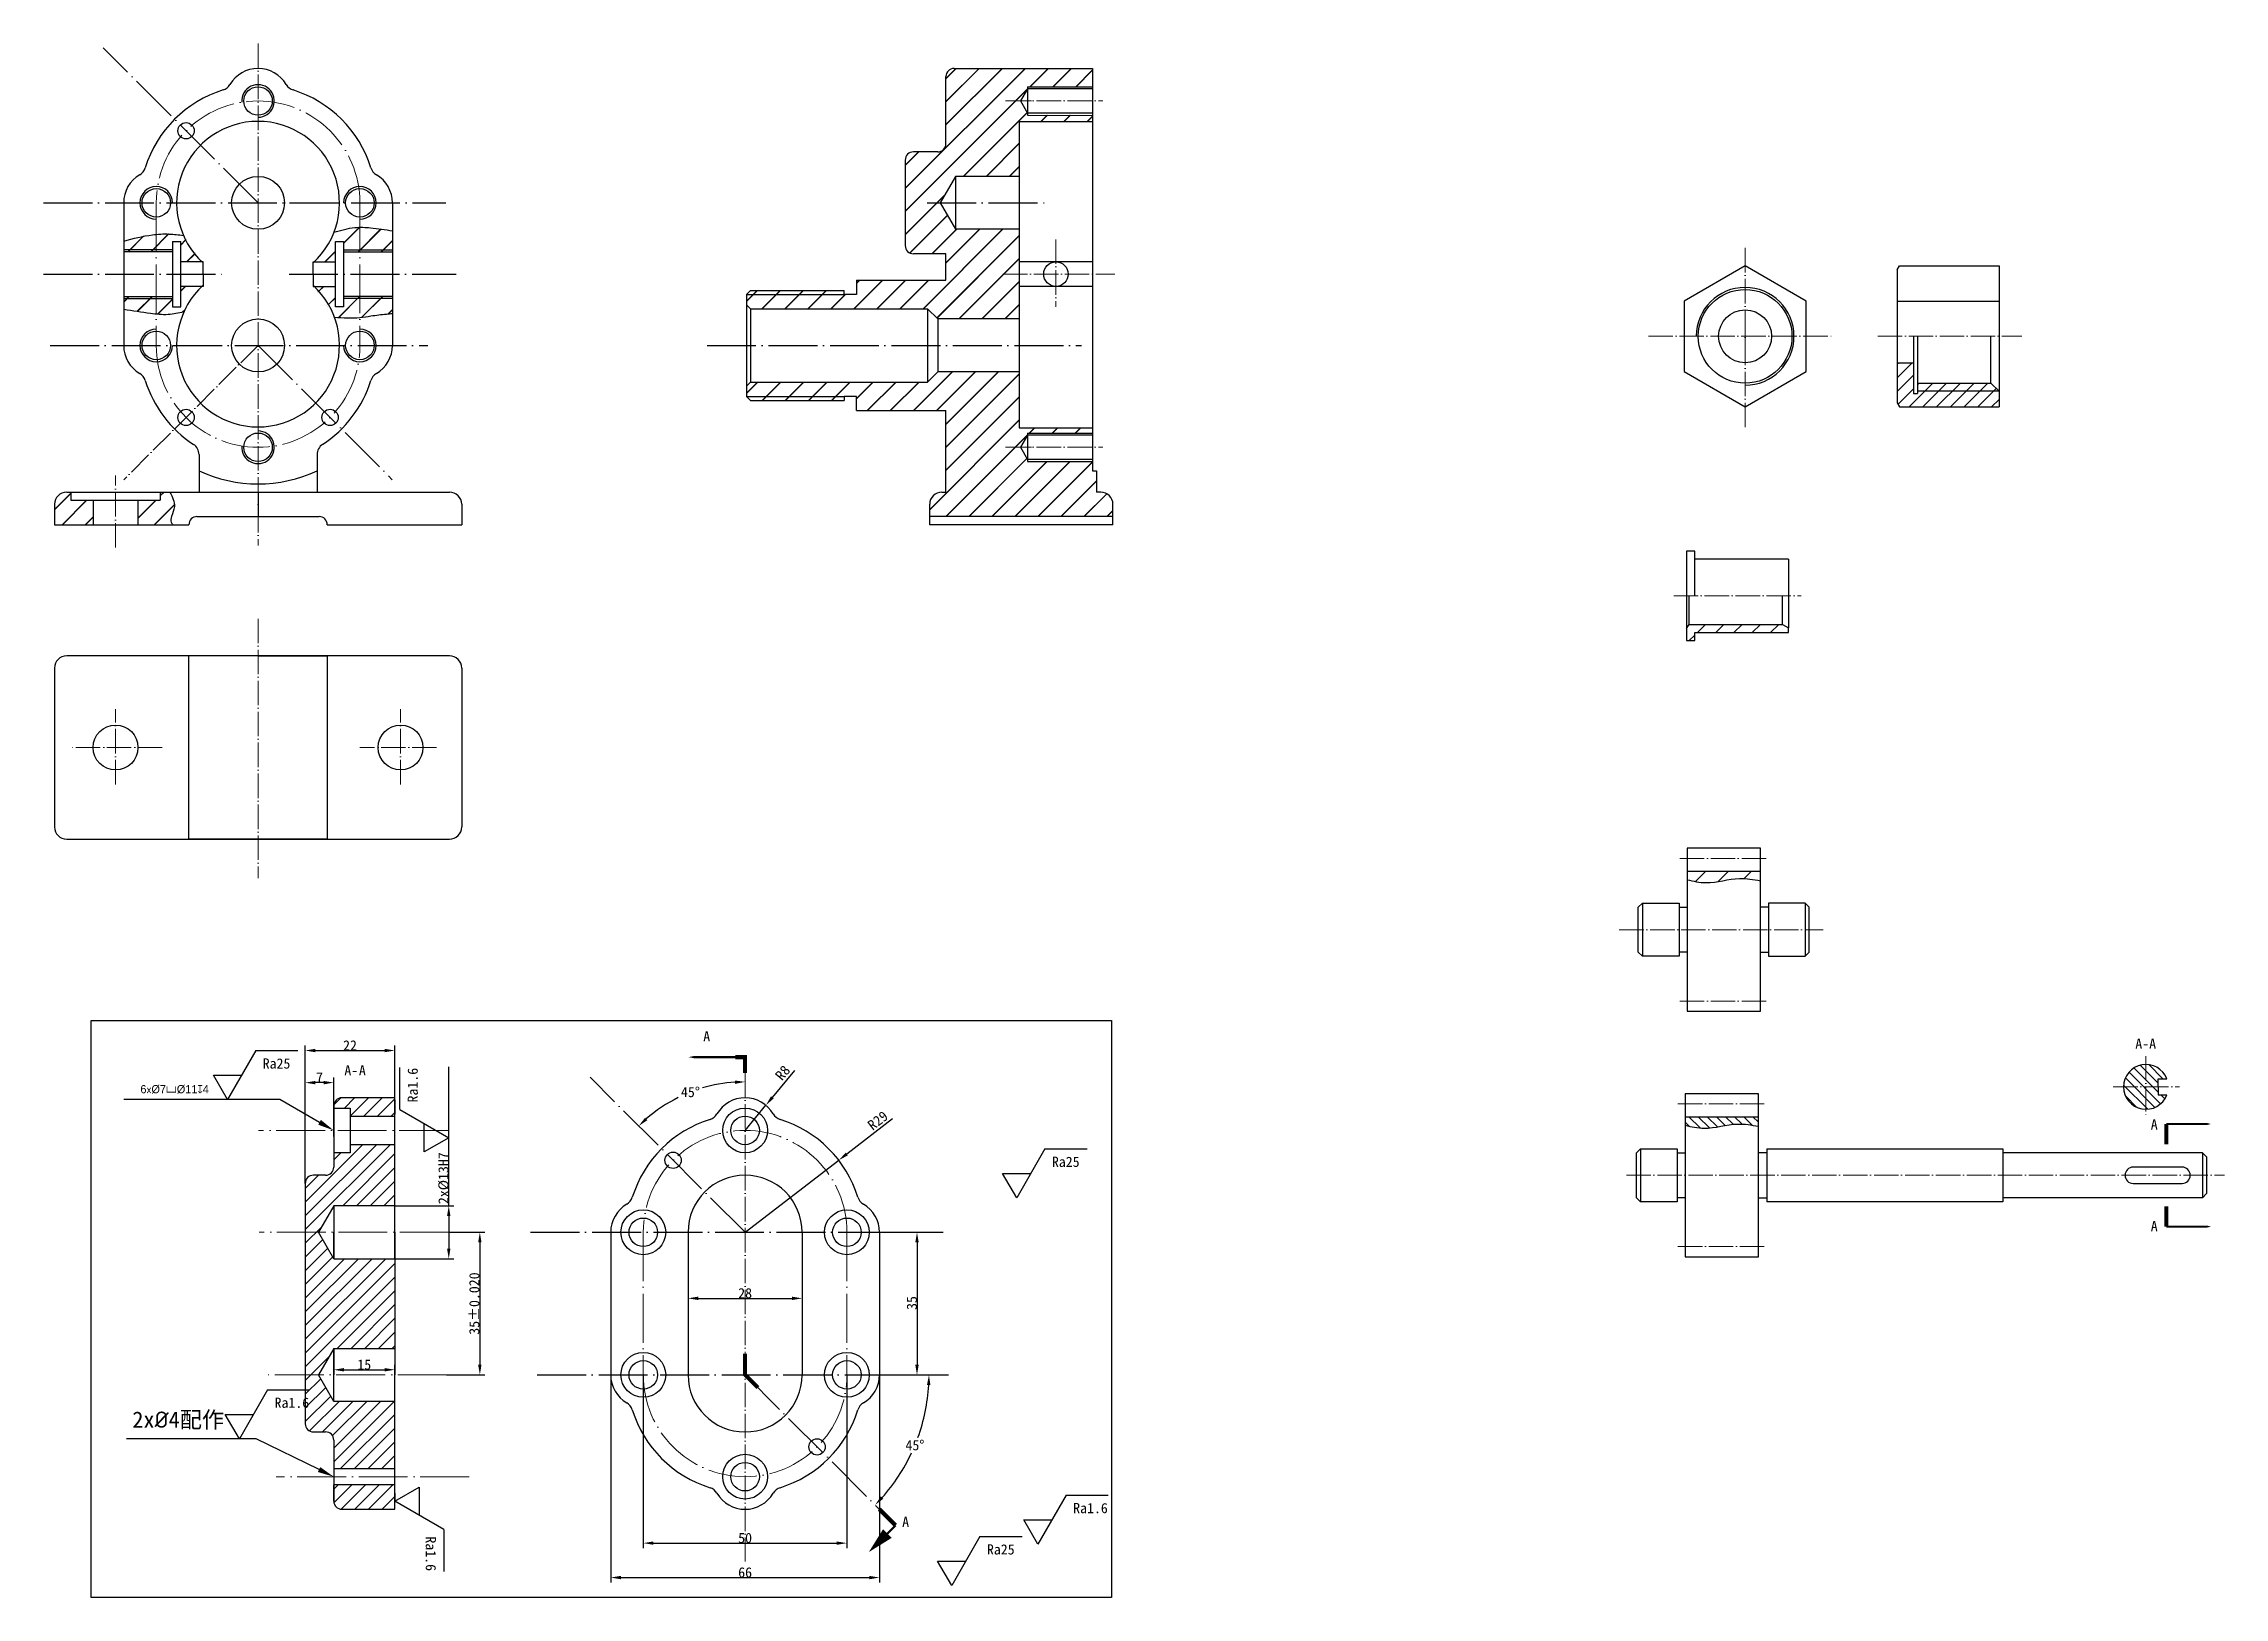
# Model space of a CAD drawing. Header units: millimetres. Extents: x 512 to 1047, y 1718 to 2100.
import ezdxf

# ---------------------------------------------------------------- set-up
doc = ezdxf.new("R2010")
doc.units = ezdxf.units.MM
doc.header["$LTSCALE"] = 0.5
doc.header["$PDMODE"] = 2
doc.linetypes.add('ACAD_ISO04W100', pattern=[30, 24, -3, 0, -3])
doc.layers.get('0').update_dxf_attribs({"lineweight": 30})
doc.layers.add('图层1', color=10, linetype='ACAD_ISO04W100', lineweight=15)
doc.layers.add('图层2', color=7, linetype='Continuous')
doc.styles.get("Standard").update_dxf_attribs({"font": ''})
doc.styles.get('Standard').set_extended_font_data('SimSun')
doc.dimstyles.new('angle', dxfattribs={"dimtxt": 2.5, "dimasz": 2.5, "dimexe": 1.25, "dimexo": 0.625, "dimtad": 1, "dimtih": 1, "dimtoh": 1, "dimtxsty": 'Standard', "dimcen": 2.5, "dimadec": 0, "dimazin": 0, "dimtfac": 1, "dimtmove": 0, "dimatfit": 3, "dimfxl": 1, "dimarcsym": 0})
doc.dimstyles.new('ISO-25', dxfattribs={"dimtxt": 2.5, "dimasz": 2.5, "dimexe": 1.25, "dimexo": 0, "dimgap": 0, "dimtad": 1, "dimtxsty": 'Standard', "dimcen": 2.5, "dimadec": 0, "dimazin": 0, "dimtfac": 1, "dimtmove": 0, "dimatfit": 3, "dimfxl": 1, "dimarcsym": 0})
doc.dimstyles.new('R ISO-25', dxfattribs={"dimtxt": 2.5, "dimasz": 2.5, "dimexe": 1.25, "dimexo": 0.625, "dimtad": 1, "dimtxsty": 'Standard', "dimcen": 2.5, "dimadec": 0, "dimazin": 3, "dimtfac": 1, "dimtmove": 0, "dimatfit": 3, "dimfxl": 1, "dimarcsym": 0})

msp = doc.modelspace()

# ---------------------------------------------------------------- texts
at = {"ltscale": 0.5, "char_height": 2.5}
for s, width, insert, attachment_point in [('A-A', 10.94466, (1025.609, 1855.632), 1), ('A', 3.9822, (1029.405, 1835.808), 1), ('A', 3.9822, (1029.405, 1808.34), 7), ('Ra25', 10.90368, (743.614, 1731.5), 1)]:
    msp.add_mtext_dynamic_manual_height_columns(s, width=width, gutter_width=12.5, heights=[0], dxfattribs=dict(at, insert=insert, attachment_point=attachment_point))
at = {"insert": (585.82, 1849.091), "char_height": 2.5, "attachment_point": 1}
msp.add_mtext_dynamic_manual_height_columns('A{\\fSimSun|b1|i0|c134|p34;\\T1.1;-}A', width=14.81675, gutter_width=12.5, heights=[0], dxfattribs=at)
at = {"layer": '图层2', "ltscale": 0.5, "char_height": 2.5, "attachment_point": 1}
for width, insert in [(6.83509, (673.949, 1857.437)), (5.61938, (722.796, 1738.268))]:
    msp.add_mtext_dynamic_manual_height_columns('A', width=width, gutter_width=12.5, heights=[0], dxfattribs=dict(at, insert=insert))
at = {"layer": '图层2', "ltscale": 0.5, "attachment_point": 3}
for s, insert, char_height in [('{\\Fgdt|c134;6\\fGENISO|b0|i0|c0|p2;x\\Fgdt|c0;%%C\\Fgdt|c134;7v%%C11x4}', (552.536, 1844.215), 2), ('2x{\\fISOCPEUR|b0|i0|c0|p34;%%C}4配作', (556.299, 1764.098), 4)]:
    msp.add_mtext(s, dxfattribs=dict(at, insert=insert, char_height=char_height))
at = {"layer": '图层2', "ltscale": 0.5, "insert": (610.205, 1821.356), "char_height": 2.5, "attachment_point": 5, "rotation": 90}
msp.add_mtext('2x%%c13H7', dxfattribs=at)

# ---------------------------------------------------------------- blocks, each defined once
blk = doc.blocks.new('*D1')
at = {"layer": 'Defpoints', "color": 0, "transparency": 16777216}
for p in [(684.23, 1851.07), (646.17, 1846.15), (665.77, 1840.06), (684.23, 1808.09), (684.23, 1726.47)]:
    blk.add_point(p, dxfattribs=at)
at = {"layer": '图层2', "color": 0, "lineweight": -2, "transparency": 16777216}
for start, end in [(93.8804, 106.4106), (116.3771, 131.1196)]:
    blk.add_arc((684.23, 1808.09), 36.92, start, end, dxfattribs=at)
at = {"layer": '图层2', "color": 0, "transparency": 16777216}
for points in [[(681.71, 1845.34), (681.74, 1844.51), (684.23, 1845.01)], [(660.23, 1835.6), (659.66, 1836.21), (658.12, 1834.2)]]:
    blk.add_solid(points, dxfattribs=at)
at = {"layer": '图层2', "color": 0, "transparency": 16777216, "insert": (670.81, 1842.49), "char_height": 2.5, "attachment_point": 5}
blk.add_mtext('45°', dxfattribs=at)
blk = doc.blocks.new('*D2')
at = {"layer": 'Defpoints', "color": 0, "ltscale": 0.5, "transparency": 16777216}
for p in [(689.32, 1839.26), (684.23, 1833.09)]:
    blk.add_point(p, dxfattribs=at)
at = {"layer": '图层2', "color": 0, "lineweight": -2, "ltscale": 0.5, "transparency": 16777216}
for p, q in [((696.32, 1847.76), (690.91, 1841.19)), ((684.23, 1833.09), (689.32, 1839.26))]:
    blk.add_line(p, q, dxfattribs=at)
at = {"layer": '图层2', "color": 0, "ltscale": 0.5, "transparency": 16777216}
blk.add_solid([(690.59, 1841.45), (691.23, 1840.92), (689.32, 1839.26)], dxfattribs=at)
at = {"layer": '图层2', "color": 0, "ltscale": 0.5, "transparency": 16777216, "insert": (693.45, 1847.22), "char_height": 2.5, "attachment_point": 5, "rotation": 50.4826}
blk.add_mtext('R8', dxfattribs=at)
blk = doc.blocks.new('*D3')
at = {"layer": 'Defpoints', "color": 0, "ltscale": 0.5, "transparency": 16777216}
for p in [(707.21, 1825.77), (684.23, 1808.09)]:
    blk.add_point(p, dxfattribs=at)
at = {"layer": '图层2', "color": 0, "lineweight": -2, "ltscale": 0.5, "transparency": 16777216}
for p, q in [((720.44, 1835.94), (709.19, 1827.29)), ((684.23, 1808.09), (707.21, 1825.77))]:
    blk.add_line(p, q, dxfattribs=at)
at = {"layer": '图层2', "color": 0, "ltscale": 0.5, "transparency": 16777216}
blk.add_solid([(708.94, 1827.62), (709.45, 1826.96), (707.21, 1825.77)], dxfattribs=at)
at = {"layer": '图层2', "color": 0, "ltscale": 0.5, "transparency": 16777216, "insert": (716.81, 1835.51), "char_height": 2.5, "attachment_point": 5, "rotation": 37.5648}
blk.add_mtext('R29', dxfattribs=at)
blk = doc.blocks.new('*D4')
at = {"layer": 'Defpoints', "color": 0, "ltscale": 0.5, "transparency": 16777216}
for p in [(670.23, 1808.09), (698.23, 1808.09), (698.23, 1791.87)]:
    blk.add_point(p, dxfattribs=at)
at = {"layer": '图层2', "color": 0, "lineweight": -2, "ltscale": 0.5, "transparency": 16777216}
for p, q in [((670.23, 1808.09), (670.23, 1790.62)), ((698.23, 1808.09), (698.23, 1790.62)), ((672.73, 1791.87), (695.73, 1791.87))]:
    blk.add_line(p, q, dxfattribs=at)
at = {"layer": '图层2', "color": 0, "ltscale": 0.5, "transparency": 16777216}
for points in [[(672.73, 1792.29), (672.73, 1791.45), (670.23, 1791.87)], [(695.73, 1792.29), (695.73, 1791.45), (698.23, 1791.87)]]:
    blk.add_solid(points, dxfattribs=at)
at = {"layer": '图层2', "color": 0, "ltscale": 0.5, "transparency": 16777216, "insert": (684.23, 1793.12), "char_height": 2.5, "attachment_point": 5}
blk.add_mtext('28', dxfattribs=at)
blk = doc.blocks.new('*D5')
at = {"layer": 'Defpoints', "color": 0, "ltscale": 0.5, "transparency": 16777216}
for p in [(717.23, 1808.09), (717.23, 1773.09), (726.44, 1773.09)]:
    blk.add_point(p, dxfattribs=at)
at = {"layer": '图层2', "color": 0, "lineweight": -2, "ltscale": 0.5, "transparency": 16777216}
for p, q in [((717.23, 1808.09), (727.69, 1808.09)), ((726.44, 1805.59), (726.44, 1775.59)), ((717.23, 1773.09), (727.69, 1773.09))]:
    blk.add_line(p, q, dxfattribs=at)
at = {"layer": '图层2', "color": 0, "ltscale": 0.5, "transparency": 16777216}
for points in [[(726.02, 1805.59), (726.86, 1805.59), (726.44, 1808.09)], [(726.02, 1775.59), (726.86, 1775.59), (726.44, 1773.09)]]:
    blk.add_solid(points, dxfattribs=at)
at = {"layer": '图层2', "color": 0, "ltscale": 0.5, "transparency": 16777216, "insert": (725.19, 1790.73), "char_height": 2.5, "attachment_point": 5, "rotation": 90}
blk.add_mtext('35', dxfattribs=at)
blk = doc.blocks.new('*D6')
at = {"layer": 'Defpoints', "color": 0, "ltscale": 0.5, "transparency": 16777216}
for p in [(598.21, 1852.7), (598.21, 1841.09), (576.21, 1820.09)]:
    blk.add_point(p, dxfattribs=at)
at = {"layer": '图层2', "color": 0, "lineweight": -2, "ltscale": 0.5, "transparency": 16777216}
for p, q in [((576.21, 1820.09), (576.21, 1853.95)), ((598.21, 1841.09), (598.21, 1853.95)), ((578.71, 1852.7), (595.71, 1852.7))]:
    blk.add_line(p, q, dxfattribs=at)
at = {"layer": '图层2', "color": 0, "ltscale": 0.5, "transparency": 16777216}
for points in [[(578.71, 1853.12), (578.71, 1852.28), (576.21, 1852.7)], [(595.71, 1853.12), (595.71, 1852.28), (598.21, 1852.7)]]:
    blk.add_solid(points, dxfattribs=at)
at = {"layer": '图层2', "color": 0, "ltscale": 0.5, "transparency": 16777216, "insert": (587.21, 1853.95), "char_height": 2.5, "attachment_point": 5}
blk.add_mtext('22', dxfattribs=at)
blk = doc.blocks.new('*D7')
at = {"layer": 'Defpoints', "color": 0, "ltscale": 0.5, "transparency": 16777216}
for p in [(576.21, 1844.82), (583.21, 1839.09), (576.21, 1820.71)]:
    blk.add_point(p, dxfattribs=at)
at = {"layer": '图层2', "color": 0, "lineweight": -2, "ltscale": 0.5, "transparency": 16777216}
for p, q in [((576.21, 1820.71), (576.21, 1846.07)), ((580.71, 1844.82), (578.71, 1844.82)), ((583.21, 1839.09), (583.21, 1846.07))]:
    blk.add_line(p, q, dxfattribs=at)
at = {"layer": '图层2', "color": 0, "ltscale": 0.5, "transparency": 16777216}
for points in [[(578.71, 1845.24), (578.71, 1844.4), (576.21, 1844.82)], [(580.71, 1845.24), (580.71, 1844.4), (583.21, 1844.82)]]:
    blk.add_solid(points, dxfattribs=at)
at = {"layer": '图层2', "color": 0, "ltscale": 0.5, "transparency": 16777216, "insert": (579.71, 1846.07), "char_height": 2.5, "attachment_point": 5}
blk.add_mtext('7', dxfattribs=at)
blk = doc.blocks.new('*D8')
at = {"layer": 'Defpoints', "color": 0, "ltscale": 0.5, "transparency": 16777216}
for p in [(583.21, 1773.09), (598.21, 1774.34), (598.21, 1773.09)]:
    blk.add_point(p, dxfattribs=at)
at = {"layer": '图层2', "color": 0, "lineweight": -2, "ltscale": 0.5, "transparency": 16777216}
for p, q in [((583.21, 1773.09), (583.21, 1775.59)), ((585.71, 1774.34), (595.71, 1774.34)), ((598.21, 1773.09), (598.21, 1775.59))]:
    blk.add_line(p, q, dxfattribs=at)
at = {"layer": '图层2', "color": 0, "ltscale": 0.5, "transparency": 16777216}
for points in [[(585.71, 1774.76), (585.71, 1773.92), (583.21, 1774.34)], [(595.71, 1774.76), (595.71, 1773.92), (598.21, 1774.34)]]:
    blk.add_solid(points, dxfattribs=at)
at = {"layer": '图层2', "color": 0, "ltscale": 0.5, "transparency": 16777216, "insert": (590.71, 1775.59), "char_height": 2.5, "attachment_point": 5}
blk.add_mtext('15', dxfattribs=at)
blk = doc.blocks.new('*D9')
at = {"layer": 'Defpoints', "color": 0, "ltscale": 0.5, "transparency": 16777216}
for p in [(611.45, 1808.09), (610.94, 1773.09), (619.09, 1773.09)]:
    blk.add_point(p, dxfattribs=at)
at = {"layer": '图层2', "color": 0, "lineweight": -2, "ltscale": 0.5, "transparency": 16777216}
for p, q in [((611.45, 1808.09), (620.34, 1808.09)), ((619.09, 1805.59), (619.09, 1775.59)), ((610.94, 1773.09), (620.34, 1773.09))]:
    blk.add_line(p, q, dxfattribs=at)
at = {"layer": '图层2', "color": 0, "ltscale": 0.5, "transparency": 16777216}
for points in [[(618.67, 1805.59), (619.5, 1805.59), (619.09, 1808.09)], [(618.67, 1775.59), (619.5, 1775.59), (619.09, 1773.09)]]:
    blk.add_solid(points, dxfattribs=at)
at = {"layer": '图层2', "color": 0, "ltscale": 0.5, "transparency": 16777216, "insert": (617.75, 1790.59), "char_height": 2.5, "attachment_point": 5, "rotation": 90}
blk.add_mtext('35%%p0.020', dxfattribs=at)
blk = doc.blocks.new('*D10')
at = {"layer": 'Defpoints', "color": 0, "ltscale": 0.5, "transparency": 16777216}
for p in [(659.23, 1773.09), (709.23, 1773.09), (709.23, 1731.79)]:
    blk.add_point(p, dxfattribs=at)
at = {"layer": '图层2', "color": 0, "lineweight": -2, "ltscale": 0.5, "transparency": 16777216}
for p, q in [((659.23, 1773.09), (659.23, 1730.54)), ((709.23, 1773.09), (709.23, 1730.54)), ((661.73, 1731.79), (706.73, 1731.79))]:
    blk.add_line(p, q, dxfattribs=at)
at = {"layer": '图层2', "color": 0, "ltscale": 0.5, "transparency": 16777216}
for points in [[(661.73, 1732.2), (661.73, 1731.37), (659.23, 1731.79)], [(706.73, 1732.2), (706.73, 1731.37), (709.23, 1731.79)]]:
    blk.add_solid(points, dxfattribs=at)
at = {"layer": '图层2', "color": 0, "ltscale": 0.5, "transparency": 16777216, "insert": (684.23, 1733.04), "char_height": 2.5, "attachment_point": 5}
blk.add_mtext('50', dxfattribs=at)
blk = doc.blocks.new('*D13')
at = {"layer": 'Defpoints', "color": 0, "ltscale": 0.5, "transparency": 16777216}
for p in [(651.23, 1773.09), (717.23, 1773.09), (717.23, 1723.34)]:
    blk.add_point(p, dxfattribs=at)
at = {"layer": '图层2', "color": 0, "lineweight": -2, "ltscale": 0.5, "transparency": 16777216}
for p, q in [((651.23, 1773.09), (651.23, 1722.09)), ((717.23, 1773.09), (717.23, 1722.09)), ((653.73, 1723.34), (714.73, 1723.34))]:
    blk.add_line(p, q, dxfattribs=at)
at = {"layer": '图层2', "color": 0, "ltscale": 0.5, "transparency": 16777216}
for points in [[(653.73, 1723.75), (653.73, 1722.92), (651.23, 1723.34)], [(714.73, 1723.75), (714.73, 1722.92), (717.23, 1723.34)]]:
    blk.add_solid(points, dxfattribs=at)
at = {"layer": '图层2', "color": 0, "ltscale": 0.5, "transparency": 16777216, "insert": (684.23, 1724.59), "char_height": 2.5, "attachment_point": 5}
blk.add_mtext('66', dxfattribs=at)
blk = doc.blocks.new('*D14')
at = {"layer": 'Defpoints', "color": 0, "ltscale": 0.5, "transparency": 16777216}
for p in [(633.19, 1773.09), (684.23, 1773.09), (734.2, 1773.09), (723.33, 1750.51), (717.18, 1740.13)]:
    blk.add_point(p, dxfattribs=at)
at = {"layer": '图层2', "color": 0, "lineweight": -2, "ltscale": 0.5, "transparency": 16777216}
for start, end in [(340.0525, 356.8273), (318.1727, 334.8994)]:
    blk.add_arc((684.23, 1773.09), 45.15, start, end, dxfattribs=at)
at = {"layer": '图层2', "color": 0, "ltscale": 0.5, "transparency": 16777216}
for points in [[(728.89, 1770.6), (729.73, 1770.58), (729.38, 1773.09)], [(718.18, 1742.69), (717.57, 1743.26), (716.15, 1741.16)]]:
    blk.add_solid(points, dxfattribs=at)
at = {"layer": '图层2', "color": 0, "ltscale": 0.5, "transparency": 16777216, "insert": (725.94, 1755.81), "char_height": 2.5, "attachment_point": 5}
blk.add_mtext('45°', dxfattribs=at)
blk = doc.blocks.new('粗糙度')
at = {"layer": '图层2', "ltscale": 0.5}
for p, q in [((741.89, 1733.4), (734.96, 1721.4)), ((741.89, 1733.4), (752.24, 1733.4)), ((741.89, 1733.4), (752.24, 1733.4)), ((741.89, 1733.4), (751.95, 1733.4)), ((731.5, 1727.4), (738.43, 1727.4)), ((734.96, 1721.4), (731.5, 1727.4))]:
    blk.add_line(p, q, dxfattribs=at)
at = {"ltscale": 0.5, "insert": (743.61, 1731.5), "char_height": 2.5, "attachment_point": 1}
blk.add_mtext_dynamic_manual_height_columns('Ra25', width=10.9037, gutter_width=12.5, heights=[0], dxfattribs=at)
blk = doc.blocks.new('ccc1')
at = {"layer": '图层2', "ltscale": 0.5}
for p, q in [((763.07, 1743.53), (756.14, 1731.53)), ((763.07, 1743.53), (773.41, 1743.53)), ((763.07, 1743.53), (773.41, 1743.53)), ((763.07, 1743.53), (773.12, 1743.53)), ((752.67, 1737.53), (759.6, 1737.53)), ((756.14, 1731.53), (752.67, 1737.53))]:
    blk.add_line(p, q, dxfattribs=at)
at = {"ltscale": 0.5, "insert": (764.79, 1741.64), "char_height": 2.5, "attachment_point": 1}
blk.add_mtext_dynamic_manual_height_columns('Ra1.6', width=10.9037, gutter_width=12.5, heights=[0], dxfattribs=at)

# ---------------------------------------------------------------- dimensions: what is measured, and where the dimension line sits
at = {"layer": '图层2', "ltscale": 0.5}
for base, p1, p2, picture, middle in [((598.212, 1852.699), (576.212, 1820.09), (598.212, 1841.09), '*D6', (587.212, 1853.949)), ((576.212, 1844.82), (583.212, 1839.09), (576.212, 1820.715), '*D7', (579.712, 1846.07)), ((698.226, 1791.87), (670.226, 1808.09), (698.226, 1808.09), '*D4', (684.226, 1793.12)), ((717.226, 1723.336), (651.226, 1773.09), (717.226, 1773.09), '*D13', (684.226, 1724.586)), ((709.226, 1731.788), (659.226, 1773.09), (709.226, 1773.09), '*D10', (684.226, 1733.038))]:
    dim = msp.add_linear_dim(base=base, p1=p1, p2=p2, dimstyle='ISO-25', dxfattribs=at)
    dim.commit()
    dim.dimension.update_dxf_attribs({"geometry": picture, "text_midpoint": middle})
at = {"layer": '图层2'}
dim = msp.add_angular_dim_2l(base=(665.765, 1840.064), line1=((684.226, 1851.071), (684.226, 1726.473)), line2=((684.226, 1808.09), (646.17, 1846.145)), dimstyle='angle', dxfattribs=at)
dim.commit()
dim.dimension.update_dxf_attribs({"geometry": '*D1', "text_midpoint": (670.809, 1842.486), "dimtype": 162})
at = {"layer": '图层2', "ltscale": 0.5}
for center, mpoint, picture, middle in [((684.226, 1833.09), (689.316, 1839.261), '*D2', (694.896, 1846.026)), ((684.226, 1808.09), (707.213, 1825.77), '*D3', (717.951, 1834.028))]:
    dim = msp.add_radius_dim(center=center, mpoint=mpoint, dimstyle='R ISO-25', override={"dimpost": 'R<>'}, dxfattribs=at)
    dim.commit()
    dim.dimension.update_dxf_attribs({"geometry": picture, "text_midpoint": middle, "dimtype": 164})
dim = msp.add_linear_dim(base=(619.086, 1773.09), p1=(611.455, 1808.09), p2=(610.939, 1773.09), angle=90, text='35%%p0.020', dimstyle='ISO-25', dxfattribs=at)
dim.commit()
dim.dimension.update_dxf_attribs({"geometry": '*D9', "text_midpoint": (617.746, 1790.59)})
dim = msp.add_linear_dim(base=(726.441, 1773.09), p1=(717.226, 1808.09), p2=(717.226, 1773.09), angle=90, dimstyle='ISO-25', dxfattribs=at)
dim.commit()
dim.dimension.update_dxf_attribs({"geometry": '*D5', "text_midpoint": (726.441, 1790.727), "dimtype": 160})
dim = msp.add_linear_dim(base=(598.212, 1774.34), p1=(583.212, 1773.09), p2=(598.212, 1773.09), dimstyle='ISO-25', dxfattribs=at)
dim.commit()
dim.dimension.update_dxf_attribs({"geometry": '*D8', "text_midpoint": (590.712, 1774.34), "dimtype": 160})
dim = msp.add_angular_dim_2l(base=(723.33, 1750.513), line1=((684.226, 1773.09), (717.182, 1740.134)), line2=((633.19, 1773.09), (734.198, 1773.09)), dimstyle='angle', dxfattribs=at)
dim.commit()
dim.dimension.update_dxf_attribs({"geometry": '*D14', "text_midpoint": (725.942, 1755.81)})

# ---------------------------------------------------------------- hatches: boundary and pattern name
at = {"ltscale": 0.5}
h = msp.add_hatch(dxfattribs=at)
h.set_pattern_fill('JIS_LC_20', color=256, scale=0.2)
h.set_pattern_definition([(45, (-325.8844, 47.58), (-2.828427, 2.828427), []), (45, (-325.8044, 47.58), (-2.828427, 2.828427), [])])
edge = h.paths.add_edge_path()
edge.add_spline(control_points=[(539.629, 2053.02), (539.308, 2052.99), (536.598, 2052.685), (533.957, 2051.995), (531.629, 2051.386)], knot_values=[0, 0, 0, 0, 0.9662187, 8.1683764, 8.1683764, 8.1683764, 8.1683764], degree=3, periodic=0)
edge.add_line((531.629, 2051.386), (531.629, 2049.264))
edge.add_line((531.629, 2049.264), (539.629, 2049.264))
edge.add_line((539.629, 2049.264), (539.629, 2053.02))
edge = h.paths.add_edge_path()
edge.add_line((543.629, 2051.264), (545.629, 2051.264))
edge.add_line((545.629, 2051.264), (545.629, 2046.264))
edge.add_line((545.629, 2046.264), (550.854, 2046.264))
edge.add_arc((564.629, 2060.764), 20, 203.56449, 226.46885, ccw=False)
edge.add_spline(control_points=[(546.297, 2052.768), (545.129, 2052.916), (542.915, 2053.195), (540.678, 2053.119), (539.629, 2053.02)], knot_values=[8.1683764, 8.1683764, 8.1683764, 8.1683764, 11.6972023, 14.8529118, 14.8529118, 14.8529118, 14.8529118], degree=3, periodic=0)
edge.add_line((539.629, 2053.02), (539.629, 2049.264))
edge.add_line((539.629, 2049.264), (543.629, 2049.264))
edge.add_line((543.629, 2049.264), (543.629, 2051.264))
h.paths.add_polyline_path([(543.629, 2049.264), (539.629, 2049.264), (539.629, 2048.764), (543.629, 2048.764)], flags=17)
h.paths.add_polyline_path([(539.629, 2049.264), (531.629, 2049.264), (531.629, 2048.764), (539.629, 2048.764)])
edge = h.paths.add_edge_path()
edge.add_line((543.629, 2037.264), (539.629, 2037.264))
edge.add_line((539.629, 2037.264), (539.629, 2033.5))
edge.add_spline(control_points=[(539.629, 2033.5), (540.594, 2033.402), (542.879, 2033.275), (545.125, 2033.759), (546.421, 2034.038)], knot_values=[8.0771611, 8.0771611, 8.0771611, 8.0771611, 10.9731704, 14.9263903, 14.9263903, 14.9263903, 14.9263903], degree=3, periodic=0)
edge.add_arc((564.629, 2025.764), 20, 133.53115, 155.56043, ccw=False)
edge.add_line((550.854, 2040.264), (545.629, 2040.264))
edge.add_line((545.629, 2040.264), (545.629, 2035.264))
edge.add_line((545.629, 2035.264), (543.629, 2035.264))
edge.add_line((543.629, 2035.264), (543.629, 2037.264))
edge = h.paths.add_edge_path()
edge.add_line((539.629, 2037.264), (531.629, 2037.264))
edge.add_line((531.629, 2037.264), (531.629, 2034.665))
edge.add_spline(control_points=[(531.629, 2034.665), (533.812, 2034.311), (536.463, 2033.882), (539.153, 2033.548), (539.629, 2033.5)], knot_values=[0, 0, 0, 0, 6.6486848, 8.0771611, 8.0771611, 8.0771611, 8.0771611], degree=3, periodic=0)
edge.add_line((539.629, 2033.5), (539.629, 2037.264))
h.paths.add_polyline_path([(539.629, 2037.764), (531.629, 2037.764), (531.629, 2037.264), (539.629, 2037.264)])
h.paths.add_polyline_path([(543.629, 2037.764), (539.629, 2037.764), (539.629, 2037.264), (543.629, 2037.264)], flags=17)
edge = h.paths.add_edge_path()
edge.add_spline(control_points=[(589.629, 2054.765), (589.22, 2054.761), (587.067, 2054.66), (584.978, 2054.049), (583.284, 2053.553)], knot_values=[0, 0, 0, 0, 1.228883, 6.4775596, 6.4775596, 6.4775596, 6.4775596], degree=3, periodic=0)
edge.add_arc((564.629, 2060.764), 20, 313.53115, 338.86803, ccw=False)
edge.add_line((578.404, 2046.264), (583.629, 2046.264))
edge.add_line((583.629, 2046.264), (583.629, 2051.264))
edge.add_line((583.629, 2051.264), (585.629, 2051.264))
edge.add_line((585.629, 2051.264), (585.629, 2049.264))
edge.add_line((585.629, 2049.264), (589.629, 2049.264))
edge.add_line((589.629, 2049.264), (589.629, 2054.765))
edge = h.paths.add_edge_path()
edge.add_spline(control_points=[(597.629, 2053.908), (595.846, 2054.188), (593.201, 2054.605), (590.503, 2054.775), (589.629, 2054.765)], knot_values=[6.4775596, 6.4775596, 6.4775596, 6.4775596, 11.8993852, 14.5225719, 14.5225719, 14.5225719, 14.5225719], degree=3, periodic=0)
edge.add_line((589.629, 2054.765), (589.629, 2049.264))
edge.add_line((589.629, 2049.264), (597.629, 2049.264))
edge.add_line((597.629, 2049.264), (597.629, 2053.908))
h.paths.add_polyline_path([(589.629, 2049.264), (585.629, 2049.264), (585.629, 2048.764), (589.629, 2048.764)], flags=17)
h.paths.add_polyline_path([(597.629, 2049.264), (589.629, 2049.264), (589.629, 2048.764), (597.629, 2048.764)])
h.paths.add_polyline_path([(589.629, 2037.764), (585.629, 2037.764), (585.629, 2037.264), (589.629, 2037.264)], flags=17)
h.paths.add_polyline_path([(597.629, 2037.764), (589.629, 2037.764), (589.629, 2037.264), (597.629, 2037.264)])
edge = h.paths.add_edge_path()
edge.add_line((597.629, 2037.264), (589.629, 2037.264))
edge.add_line((589.629, 2037.264), (589.629, 2032.608))
edge.add_spline(control_points=[(589.629, 2032.608), (590.53, 2032.702), (592.701, 2033.102), (595.371, 2033.402), (597.144, 2033.56), (597.629, 2033.603)], knot_values=[6.242668, 6.242668, 6.242668, 6.242668, 8.9658661, 12.8452722, 14.3058791, 14.3058791, 14.3058791, 14.3058791], degree=3, periodic=0)
edge.add_line((597.629, 2033.603), (597.629, 2037.264))
edge = h.paths.add_edge_path()
edge.add_line((589.629, 2037.264), (585.629, 2037.264))
edge.add_line((585.629, 2037.264), (585.629, 2035.264))
edge.add_line((585.629, 2035.264), (583.629, 2035.264))
edge.add_line((583.629, 2035.264), (583.629, 2040.264))
edge.add_line((583.629, 2040.264), (578.404, 2040.264))
edge.add_arc((564.629, 2025.764), 20, 20.29781, 46.46885, ccw=False)
edge.add_spline(control_points=[(583.387, 2032.702), (585.476, 2032.546), (587.565, 2032.391), (589.629, 2032.608)], knot_values=[0, 0, 0, 0, 6.242668, 6.242668, 6.242668, 6.242668], degree=3, periodic=0)
edge.add_line((589.629, 2032.608), (589.629, 2037.264))
h.paths.add_polyline_path([(524.129, 1987.764), (518.629, 1987.764), (518.629, 1989.764), (517.629, 1989.764, 0.4142136), (514.629, 1986.764), (514.629, 1981.764), (524.129, 1981.764)])
edge = h.paths.add_edge_path()
edge.add_spline(control_points=[(543.723, 1981.764), (543.54, 1981.963), (543.036, 1982.524), (543.427, 1984.216), (544.557, 1986.55), (543.585, 1988.561), (543, 1989.764)], knot_values=[0.0153086, 0.0153086, 0.0153086, 0.0153086, 0.7925818, 2.1934832, 4.6962533, 8.4260185, 8.4260185, 8.4260185, 8.4260185], degree=3, periodic=0)
edge.add_line((543, 1989.764), (540.629, 1989.764))
edge.add_line((540.629, 1989.764), (540.629, 1987.764))
edge.add_line((540.629, 1987.764), (535.129, 1987.764))
edge.add_line((535.129, 1987.764), (535.129, 1981.764))
edge.add_line((535.129, 1981.764), (543.723, 1981.764))
h.paths.add_polyline_path([(708.553, 2039.264), (685.553, 2039.264), (684.553, 2038.264), (708.553, 2038.264)], flags=17)
h.paths.add_polyline_path([(751.553, 2054.264), (735.853, 2054.264), (732.1, 2060.764), (735.853, 2067.264), (751.553, 2067.264), (751.553, 2080.699), (769.553, 2080.693), (769.553, 2082.238), (753.553, 2082.264), (753.553, 2082.764), (751.821, 2085.764), (753.553, 2088.764), (753.553, 2089.264), (769.553, 2089.245), (769.553, 2093.764), (735.553, 2093.764, 0.4142136), (733.553, 2091.764), (733.553, 2075.264, -0.4142136), (731.553, 2073.264), (725.553, 2073.264, 0.4142136), (723.553, 2071.264), (723.553, 2050.264, 0.4142136), (725.553, 2048.264), (733.553, 2048.264), (733.553, 2041.764), (711.553, 2041.764), (711.553, 2038.264), (708.553, 2038.264), (684.553, 2038.264), (684.553, 2035.764), (685.553, 2034.764), (729.053, 2034.764), (731.553, 2032.264), (751.553, 2032.264)])
h.paths.add_polyline_path([(751.553, 2019.264), (731.553, 2019.264), (729.053, 2016.764), (685.553, 2016.764), (684.553, 2015.764), (684.553, 2013.264), (708.553, 2013.264), (711.553, 2013.264), (711.553, 2009.764), (733.553, 2009.764), (733.553, 1989.764), (732.553, 1989.764, 0.4142136), (729.553, 1986.764), (729.553, 1983.764), (774.553, 1983.764), (774.553, 1986.764, 0.4142136), (771.553, 1989.764), (770.553, 1989.764), (770.553, 1995.011), (769.553, 1995.011), (769.553, 1997.238), (753.553, 1997.264), (753.553, 1997.764), (751.821, 2000.764), (753.553, 2003.764), (753.553, 2004.264), (769.553, 2004.245), (769.553, 2005.557), (751.553, 2005.575)])
h.paths.add_polyline_path([(708.553, 2013.264), (684.553, 2013.264), (685.553, 2012.264), (708.553, 2012.264)], flags=17)
h = msp.add_hatch(dxfattribs=at)
h.set_pattern_fill('ANSI31', color=256, scale=0.75)
h.paths.add_polyline_path([(990.149, 2016.497), (972.149, 2016.497), (972.149, 2014.497), (992.149, 2014.497)], flags=17)
h.paths.add_polyline_path([(992.149, 2013.997), (992.149, 2014.497), (972.149, 2014.497), (972.149, 2013.997), (971.149, 2013.997), (971.149, 2021.497), (967.149, 2021.497), (967.149, 2011.676), (967.726, 2010.676), (992.149, 2010.676)])
h = msp.add_hatch(dxfattribs=at)
h.set_pattern_fill('ANSI31', color=256)
h.paths.add_polyline_path([(940.438, 1956.434), (938.938, 1957.3), (916.015, 1957.3), (915.438, 1956.3), (915.438, 1953.3), (917.438, 1953.3), (917.438, 1955.3), (940.438, 1955.3)])
h = msp.add_hatch(dxfattribs=at)
h.set_pattern_fill('ANSI31', color=256, scale=1.25)
edge = h.paths.add_edge_path()
edge.add_line((933.561, 1896.723), (915.561, 1896.723))
edge.add_line((915.561, 1896.723), (915.561, 1894.618))
edge.add_spline(control_points=[(915.561, 1894.618), (917.101, 1894.272), (921.371, 1893.313), (927.379, 1895.464), (931.844, 1894.682), (933.561, 1894.381)], knot_values=[0, 0, 0, 0, 4.6785164, 12.9690777, 18.1478798, 18.1478798, 18.1478798, 18.1478798], degree=3, periodic=0)
edge.add_line((933.561, 1894.381), (933.561, 1896.723))
h = msp.add_hatch(dxfattribs=at)
h.set_pattern_fill('ANSI31', color=256, scale=0.5, angle=90)
h.paths.add_polyline_path([(1028.229, 1843.783), (1022.729, 1843.783, 0.4142136), (1028.229, 1838.283)])
h.paths.add_polyline_path([(1028.229, 1849.283, 0.4142136), (1022.729, 1843.783), (1028.229, 1843.783)])
h.paths.add_polyline_path([(1028.229, 1849.283), (1028.229, 1843.783), (1031.229, 1843.783), (1031.229, 1845.783), (1033.352, 1845.783, 0.3089604)])
h.paths.add_polyline_path([(1033.352, 1841.783), (1031.229, 1841.783), (1031.229, 1843.783), (1028.229, 1843.783), (1028.229, 1838.283, 0.3089604)])
edge = h.paths.add_edge_path()
edge.add_line((933.086, 1836.449), (915.086, 1836.449))
edge.add_line((915.086, 1836.449), (915.086, 1834.345))
edge.add_spline(control_points=[(915.086, 1834.345), (916.626, 1833.999), (920.895, 1833.039), (926.904, 1835.191), (931.369, 1834.408), (933.086, 1834.107)], knot_values=[0, 0, 0, 0, 4.6785164, 12.9690777, 18.1478798, 18.1478798, 18.1478798, 18.1478798], degree=3, periodic=0)
edge.add_line((933.086, 1834.107), (933.086, 1836.449))
at = {"layer": '图层2'}
h = msp.add_hatch(dxfattribs=at)
h.set_pattern_fill('ANSI31', color=256, scale=0.75, style=0)
h.paths.add_polyline_path([(598.212, 1801.59), (583.212, 1801.59), (579.459, 1808.09), (576.212, 1808.09), (576.212, 1773.09), (579.459, 1773.09), (583.212, 1779.59), (598.212, 1779.59)])
h.paths.add_polyline_path([(598.212, 1766.59), (583.212, 1766.59), (579.459, 1773.09), (576.212, 1773.09), (576.212, 1761.09, 0.4142136), (578.212, 1759.09), (581.212, 1759.09, -0.4142136), (583.212, 1757.09), (583.212, 1750.09), (598.212, 1750.09)])
h.paths.add_polyline_path([(598.212, 1829.59), (587.212, 1829.59), (587.212, 1827.59), (583.212, 1827.59), (583.212, 1824.09, -0.4142136), (581.212, 1822.09), (578.212, 1822.09, 0.4142136), (576.212, 1820.09), (576.212, 1808.09), (579.459, 1808.09), (583.212, 1814.59), (598.212, 1814.59)])
h.paths.add_polyline_path([(598.212, 1840.59), (598.212, 1841.09), (585.212, 1841.09, 0.4142136), (583.212, 1839.09), (583.212, 1838.59), (587.212, 1838.59), (587.212, 1836.59), (598.212, 1836.59), (598.212, 1837.09)])
h.paths.add_polyline_path([(598.212, 1746.09), (583.212, 1746.09), (583.212, 1742.09, 0.4142136), (585.212, 1740.09), (598.212, 1740.09)])

# ---------------------------------------------------------------- linework, layer by layer
at = {"ltscale": 0.5}
for p, q in [((733.553, 2075.264), (733.553, 2091.764)), ((735.553, 2093.764), (769.553, 2093.764)), ((753.553, 2088.764), (751.821, 2085.764)), ((753.553, 2089.264), (753.553, 2082.264)), ((769.553, 2088.764), (753.553, 2088.764)), ((769.553, 2093.764), (769.553, 1995.011)), ((751.821, 2085.764), (753.553, 2082.764)), ((751.553, 2080.699), (769.553, 2080.693)), ((751.553, 2080.699), (751.553, 2005.575)), ((769.553, 2082.764), (753.553, 2082.764)), ((731.553, 2073.264), (725.553, 2073.264)), ((723.553, 2071.264), (723.553, 2050.264)), ((735.853, 2067.264), (732.1, 2060.764)), ((751.553, 2067.264), (735.853, 2067.264)), ((735.853, 2067.264), (735.853, 2054.264)), ((732.1, 2060.764), (735.853, 2054.264)), ((543.629, 2051.264), (543.629, 2035.264)), ((543.629, 2051.264), (545.629, 2051.264)), ((545.629, 2046.264), (545.629, 2051.264)), ((583.629, 2046.264), (583.629, 2051.264)), ((583.629, 2051.264), (585.629, 2051.264)), ((585.629, 2051.264), (585.629, 2035.264)), ((751.553, 2054.264), (735.853, 2054.264)), ((543.629, 2048.764), (531.629, 2048.764)), ((551.129, 2046.264), (545.629, 2046.264)), ((545.629, 2035.264), (545.629, 2046.264)), ((551.129, 2043.264), (551.129, 2046.264)), ((578.129, 2043.264), (578.129, 2046.264)), ((578.129, 2046.264), (583.629, 2046.264)), ((583.629, 2035.264), (583.629, 2046.264)), ((585.629, 2048.764), (597.629, 2048.764)), ((597.629, 2049.264), (597.629, 2037.264)), ((733.553, 2048.264), (725.553, 2048.264)), ((733.553, 2041.764), (733.553, 2048.264)), ((769.553, 2046.264), (751.553, 2046.264)), ((551.129, 2043.264), (551.129, 2040.264)), ((578.129, 2043.264), (578.129, 2040.264)), ((711.553, 2041.764), (711.553, 2038.264)), ((711.553, 2041.764), (733.553, 2041.764)), ((967.149, 2044.317), (967.726, 2045.317)), ((967.149, 2044.317), (967.149, 2011.676)), ((967.726, 2045.317), (992.149, 2045.317)), ((992.149, 2045.317), (992.149, 2013.997)), ((992.149, 2045.317), (992.149, 2013.997)), ((531.629, 2037.764), (543.629, 2037.764)), ((543.629, 2035.264), (545.629, 2035.264)), ((551.129, 2040.264), (545.629, 2040.264)), ((578.129, 2040.264), (583.629, 2040.264)), ((585.629, 2035.264), (583.629, 2035.264)), ((597.629, 2037.764), (585.629, 2037.764)), ((684.553, 2038.264), (685.553, 2039.264)), ((684.553, 2038.264), (684.553, 2035.764)), ((684.553, 2035.764), (684.553, 2015.764)), ((685.553, 2034.764), (684.553, 2035.764)), ((685.553, 2039.264), (708.553, 2039.264)), ((708.553, 2038.264), (708.553, 2039.264)), ((711.553, 2038.264), (708.553, 2038.264)), ((769.553, 2040.264), (751.553, 2040.264)), ((967.149, 2036.657), (992.149, 2036.657)), ((685.553, 2034.764), (729.053, 2034.764)), ((685.553, 2034.764), (685.553, 2016.764)), ((729.053, 2034.764), (729.053, 2016.764)), ((729.053, 2034.764), (731.553, 2032.264)), ((751.553, 2032.264), (731.553, 2032.264)), ((731.553, 2032.264), (731.553, 2019.264)), ((971.149, 2027.997), (971.149, 2013.997)), ((972.149, 2027.997), (972.149, 2013.997)), ((990.149, 2016.497), (990.149, 2027.997)), ((729.053, 2016.764), (731.553, 2019.264)), ((751.553, 2019.264), (731.553, 2019.264)), ((967.149, 2021.497), (971.149, 2021.497)), ((684.553, 2015.764), (685.553, 2016.764)), ((684.553, 2015.764), (684.553, 2013.264)), ((685.553, 2016.764), (729.053, 2016.764)), ((971.149, 2013.997), (972.149, 2013.997)), ((972.149, 2016.497), (990.149, 2016.497)), ((990.149, 2016.497), (992.149, 2014.497)), ((992.149, 2013.997), (992.149, 2010.676)), ((684.553, 2013.264), (685.553, 2012.264)), ((685.553, 2012.264), (708.553, 2012.264)), ((711.553, 2013.264), (708.553, 2013.264)), ((708.553, 2013.264), (708.553, 2012.264)), ((711.553, 2009.764), (711.553, 2013.264)), ((711.553, 2009.764), (733.553, 2009.764)), ((733.553, 1989.764), (733.553, 2009.764)), ((967.149, 2011.676), (967.726, 2010.676)), ((967.726, 2010.676), (992.149, 2010.676)), ((751.553, 2005.575), (769.553, 2005.557)), ((753.553, 2003.764), (751.821, 2000.764)), ((753.553, 2004.264), (753.553, 1997.264)), ((769.553, 2003.764), (753.553, 2003.764)), ((550.129, 1998.973), (550.129, 1989.764)), ((579.129, 1998.973), (579.129, 1989.764)), ((751.821, 2000.764), (753.553, 1997.764)), ((769.553, 1997.764), (753.553, 1997.764)), ((769.549, 1995.011), (770.553, 1995.011)), ((770.553, 1995.011), (770.553, 1989.764)), ((514.629, 1986.764), (514.629, 1981.764)), ((518.629, 1989.764), (518.629, 1987.764)), ((524.129, 1987.764), (524.129, 1981.764)), ((535.129, 1987.764), (535.129, 1981.764)), ((540.629, 1989.764), (540.629, 1987.764)), ((564.629, 1989.764), (564.629, 1983.764)), ((614.629, 1986.764), (614.629, 1981.764)), ((729.553, 1981.764), (729.553, 1986.764)), ((732.553, 1989.764), (733.553, 1989.764)), ((771.553, 1989.764), (770.553, 1989.764)), ((774.553, 1981.764), (774.553, 1986.764)), ((547.629, 1981.764), (547.629, 1981.764)), ((581.629, 1981.764), (581.629, 1981.764)), ((774.553, 1983.764), (729.553, 1983.764)), ((774.553, 1981.764), (729.553, 1981.764)), ((917.438, 1975.3), (915.438, 1975.3)), ((915.438, 1975.3), (915.438, 1956.3)), ((917.438, 1964.3), (917.438, 1975.3)), ((940.438, 1973.3), (917.438, 1973.3)), ((940.438, 1973.3), (940.438, 1956.434)), ((916.015, 1957.3), (916.015, 1964.3)), ((938.938, 1957.3), (938.938, 1964.3)), ((915.438, 1956.3), (916.015, 1957.3)), ((915.438, 1956.3), (915.438, 1953.3)), ((916.015, 1957.3), (938.938, 1957.3)), ((917.438, 1953.3), (917.438, 1955.3)), ((917.438, 1955.3), (940.438, 1955.3)), ((938.938, 1957.3), (940.438, 1956.434)), ((940.438, 1955.3), (940.438, 1956.434)), ((611.629, 1949.575), (517.629, 1949.575)), ((547.629, 1904.575), (547.629, 1949.575)), ((564.629, 1949.575), (581.629, 1949.575)), ((581.629, 1949.575), (581.629, 1904.575)), ((915.438, 1953.3), (917.438, 1953.3)), ((514.629, 1946.575), (514.629, 1907.575)), ((614.629, 1946.575), (614.629, 1907.575)), ((517.629, 1904.575), (611.629, 1904.575)), ((581.629, 1904.575), (547.629, 1904.575)), ((915.561, 1902.348), (915.561, 1862.348)), ((933.561, 1902.348), (915.561, 1902.348)), ((933.561, 1862.348), (933.561, 1902.348)), ((915.561, 1896.723), (933.561, 1896.723)), ((904.561, 1888.848), (903.561, 1887.848)), ((903.561, 1876.848), (903.561, 1887.848)), ((904.561, 1888.848), (913.561, 1888.848)), ((904.561, 1888.848), (904.561, 1875.848)), ((913.561, 1888.848), (913.561, 1887.848)), ((913.561, 1887.848), (915.561, 1887.848)), ((913.561, 1887.848), (913.561, 1876.848)), ((935.561, 1887.848), (933.561, 1887.848)), ((944.561, 1888.848), (935.561, 1888.848)), ((935.561, 1888.848), (935.561, 1887.848)), ((935.561, 1887.848), (935.561, 1876.848)), ((944.561, 1888.848), (945.561, 1887.848)), ((944.561, 1888.848), (944.561, 1875.848)), ((945.561, 1876.848), (945.561, 1887.848)), ((903.561, 1876.848), (904.561, 1875.848)), ((913.561, 1875.848), (904.561, 1875.848)), ((915.561, 1876.848), (913.561, 1876.848)), ((913.561, 1876.848), (913.561, 1875.848)), ((933.561, 1876.848), (935.561, 1876.848)), ((935.561, 1876.848), (935.561, 1875.848)), ((935.561, 1875.848), (944.561, 1875.848)), ((945.561, 1876.848), (944.561, 1875.848)), ((915.561, 1862.348), (933.561, 1862.348)), ((1031.229, 1843.783), (1031.229, 1845.783)), ((1031.229, 1845.783), (1033.352, 1845.783)), ((1031.229, 1843.783), (1031.229, 1841.783)), ((915.086, 1842.074), (915.086, 1802.074)), ((933.086, 1842.074), (915.086, 1842.074)), ((933.086, 1802.074), (933.086, 1842.074)), ((1031.229, 1841.783), (1033.352, 1841.783)), ((915.086, 1836.449), (933.086, 1836.449)), ((904.086, 1828.574), (903.086, 1827.574)), ((903.086, 1816.574), (903.086, 1827.574)), ((904.086, 1828.574), (913.086, 1828.574)), ((904.086, 1828.574), (904.086, 1815.574)), ((913.086, 1828.574), (913.086, 1827.574)), ((913.086, 1827.574), (915.086, 1827.574)), ((913.086, 1827.574), (913.086, 1816.574)), ((935.086, 1827.574), (933.086, 1827.574)), ((935.086, 1828.574), (935.086, 1827.574)), ((935.086, 1828.574), (993.086, 1828.574)), ((935.086, 1827.574), (935.086, 1816.574)), ((993.086, 1828.574), (993.086, 1815.574)), ((1042.086, 1827.574), (993.086, 1827.574)), ((1042.086, 1827.574), (1043.086, 1826.574)), ((1042.086, 1827.574), (1042.086, 1816.574)), ((1043.086, 1826.574), (1043.086, 1817.574)), ((1037.086, 1824.074), (1025.086, 1824.074)), ((903.086, 1816.574), (904.086, 1815.574)), ((913.086, 1815.574), (904.086, 1815.574)), ((915.086, 1816.574), (913.086, 1816.574)), ((913.086, 1816.574), (913.086, 1815.574)), ((933.086, 1816.574), (935.086, 1816.574)), ((935.086, 1816.574), (935.086, 1815.574)), ((993.086, 1815.574), (935.086, 1815.574)), ((1042.086, 1816.574), (993.086, 1816.574)), ((1025.086, 1820.074), (1037.086, 1820.074)), ((1043.086, 1817.574), (1042.086, 1816.574)), ((915.086, 1802.074), (933.086, 1802.074))]:
    msp.add_line(p, q, dxfattribs=at)
at = {"lineweight": 30}
for p, q in [((531.629, 2060.764), (531.629, 2025.764)), ((597.629, 2060.764), (597.629, 2025.764)), ((583.212, 1839.09), (583.212, 1824.09)), ((583.212, 1831.59), (583.212, 1839.09)), ((583.212, 1838.59), (587.212, 1838.59)), ((598.212, 1841.09), (585.212, 1841.09)), ((587.212, 1838.59), (587.212, 1836.59)), ((598.212, 1837.09), (598.212, 1841.09)), ((598.212, 1840.59), (598.212, 1837.09)), ((598.212, 1808.09), (598.212, 1837.09)), ((587.212, 1836.59), (598.212, 1836.59)), ((587.212, 1836.59), (587.212, 1829.59)), ((587.212, 1827.59), (583.212, 1827.59)), ((598.212, 1829.59), (587.212, 1829.59)), ((587.212, 1829.59), (587.212, 1827.59)), ((581.212, 1822.09), (578.212, 1822.09)), ((576.212, 1820.09), (576.212, 1761.09)), ((583.212, 1814.59), (579.459, 1808.09)), ((598.212, 1814.59), (583.212, 1814.59)), ((583.212, 1814.59), (583.212, 1801.59)), ((583.212, 1814.59), (583.212, 1801.59)), ((598.212, 1808.09), (598.212, 1814.59)), ((583.212, 1801.59), (579.459, 1808.09)), ((583.212, 1801.59), (583.212, 1808.09)), ((598.212, 1808.09), (598.212, 1773.09)), ((598.212, 1801.59), (598.212, 1808.09)), ((651.226, 1808.09), (651.226, 1773.09)), ((670.226, 1808.09), (670.226, 1773.09)), ((698.226, 1808.09), (698.226, 1773.09)), ((717.226, 1808.09), (717.226, 1773.09)), ((583.212, 1801.59), (598.212, 1801.59)), ((583.212, 1779.59), (579.459, 1773.09)), ((583.212, 1766.59), (583.212, 1779.59)), ((583.212, 1779.59), (598.212, 1779.59)), ((583.212, 1766.59), (583.212, 1779.59)), ((583.212, 1779.59), (583.212, 1773.09)), ((583.212, 1766.59), (579.459, 1773.09)), ((598.212, 1740.09), (598.212, 1773.09)), ((598.212, 1766.59), (583.212, 1766.59)), ((578.212, 1759.09), (581.212, 1759.09)), ((583.212, 1757.09), (583.212, 1742.09)), ((583.212, 1750.09), (598.212, 1750.09)), ((598.212, 1746.09), (583.212, 1746.09)), ((583.212, 1742.09), (583.212, 1746.09)), ((598.212, 1744.09), (598.212, 1742.09)), ((585.212, 1740.09), (598.212, 1740.09))]:
    msp.add_line(p, q, dxfattribs=at)
for p, q in [((517.629, 1989.764), (611.629, 1989.764)), ((518.629, 1987.764), (540.629, 1987.764)), ((514.629, 1981.764), (547.629, 1981.764)), ((549.629, 1983.764), (579.629, 1983.764)), ((581.629, 1981.764), (614.629, 1981.764))]:
    msp.add_line(p, q)
at = {"ltscale": 0.5}
msp.add_lwpolyline([(914.796, 2036.657), (914.796, 2019.336), (929.796, 2010.676), (944.796, 2019.336), (944.796, 2036.657), (929.796, 2045.317)], close=True, dxfattribs=at)
msp.add_lwpolyline([(523.606, 1860.06), (774.192, 1860.06), (774.192, 1718.476), (523.606, 1718.476)], close=True)
at = {"const_width": 1}
for points in [[(684.226, 1847.164), (684.226, 1851.071), (681.807, 1851.071)], [(684.226, 1851.071), (684.226, 1851.071), (684.226, 1851.071), (684.226, 1851.071), (684.226, 1851.071), (684.226, 1851.071)]]:
    msp.add_lwpolyline(points, dxfattribs=at)
at = {"ltscale": 0.5}
for points in [[(1033.228, 1834.664, 0.5, 0.5, 0), (1038.228, 1834.664, 3, 0, 0), (1044.228, 1834.664, 0, 0, 0)], [(1033.228, 1809.484, 0.5, 0.5, 0), (1038.228, 1809.484, 3, 0, 0), (1044.228, 1809.484, 0, 0, 0)]]:
    msp.add_lwpolyline(points, format="xyseb", dxfattribs=at)
at = {"ltscale": 0.5, "const_width": 1}
for points in [[(1033.228, 1829.664), (1033.228, 1834.664)], [(1033.228, 1814.484), (1033.228, 1809.484)]]:
    msp.add_lwpolyline(points, dxfattribs=at)
at = {"lineweight": 30}
for centre, radius in [((564.629, 2085.764), 3.5), ((539.629, 2060.764), 3.5), ((589.629, 2060.764), 3.5), ((539.629, 2025.764), 3.5), ((589.629, 2025.764), 3.5), ((564.629, 2000.764), 3.5), ((684.226, 1833.09), 5.5), ((684.226, 1833.09), 3.5), ((659.226, 1808.09), 5.5), ((659.226, 1808.09), 3.5), ((709.226, 1808.09), 5.5), ((709.226, 1808.09), 3.5), ((659.226, 1773.09), 5.5), ((709.226, 1773.09), 5.5), ((659.226, 1773.09), 3.5), ((709.226, 1773.09), 3.5), ((684.226, 1748.09), 5.5), ((684.226, 1748.09), 3.5)]:
    msp.add_circle(centre, radius, dxfattribs=at)
for centre in [(546.952, 2078.441), (582.307, 2008.086), (666.548, 1825.767), (701.903, 1755.412)]:
    msp.add_circle(centre, 2)
at = {"ltscale": 0.5}
for centre, radius in [((564.629, 2060.764), 6.5), ((760.553, 2043.264), 3), ((929.796, 2027.997), 11.5), ((564.629, 2025.764), 6.5), ((929.796, 2027.997), 6.5), ((546.952, 2008.086), 2), ((529.629, 1927.075), 5.5), ((599.629, 1927.075), 5.5)]:
    msp.add_circle(centre, radius, dxfattribs=at)
at = {"lineweight": 30}
for centre, radius, start, end in [((555.138, 2091.324), 3, 287.25385, 329.63847), ((564.629, 2085.764), 8, 30.36153, 149.63847), ((574.121, 2091.324), 3, 210.36153, 252.74615), ((564.629, 2060.764), 29, 107.25385, 162.74615), ((564.629, 2060.764), 29, 17.25385, 72.74615), ((539.629, 2060.764), 8, 120.36153, 180), ((534.069, 2070.255), 3, 300.36153, 342.74615), ((595.189, 2070.255), 3, 197.25385, 239.63847), ((589.629, 2060.764), 8, 0, 59.63847), ((539.629, 2025.764), 8, 180, 239.63847), ((589.629, 2025.764), 8, 300.36153, 0), ((534.069, 2016.272), 3, 17.25385, 59.63847), ((564.629, 2025.764), 29, 197.25385, 236.84711), ((564.629, 2025.764), 29, 303.15289, 342.74615), ((595.189, 2016.272), 3, 120.36153, 162.74615), ((547.129, 1998.973), 3, 0, 56.84711), ((582.129, 1998.973), 3, 123.15289, 180), ((585.212, 1839.09), 2, 90, 180), ((674.734, 1838.65), 3, 287.25385, 329.63847), ((684.226, 1833.09), 8, 30.36153, 149.63847), ((693.717, 1838.65), 3, 210.36153, 252.74615), ((684.226, 1808.09), 29, 107.25385, 162.74615), ((684.226, 1808.09), 29, 17.25385, 72.74615), ((578.212, 1820.09), 2, 90, 180), ((581.212, 1824.09), 2, 270, 0), ((684.226, 1808.09), 14, 0, 180), ((653.666, 1817.581), 3, 300.36153, 342.74615), ((714.786, 1817.581), 3, 197.25385, 239.63847), ((659.226, 1808.09), 8, 120.36153, 180), ((709.226, 1808.09), 8, 0, 59.63847), ((659.226, 1773.09), 8, 180, 239.63847), ((684.226, 1773.09), 14, 180, 0), ((709.226, 1773.09), 8, 300.36153, 0), ((653.666, 1763.598), 3, 17.25385, 59.63847), ((684.226, 1773.09), 29, 197.25385, 252.74615), ((684.226, 1773.09), 29, 287.25385, 342.74615), ((714.786, 1763.598), 3, 120.36153, 162.74615), ((578.212, 1761.09), 2, 180, 270), ((581.212, 1757.09), 2, 0, 90), ((585.212, 1742.09), 2, 180, 270), ((674.734, 1742.53), 3, 30.36153, 72.74615), ((684.226, 1748.09), 8, 210.36153, 329.63847), ((693.717, 1742.53), 3, 107.25385, 149.63847)]:
    msp.add_arc(centre, radius, start, end, dxfattribs=at)
at = {"ltscale": 0.5}
for centre, radius, start, end in [((735.553, 2091.764), 2, 90, 180), ((564.629, 2060.764), 20, 312.45415, 227.54585), ((725.553, 2071.264), 2, 90, 180), ((731.553, 2075.264), 2, 270, 0), ((725.553, 2050.264), 2, 180, 270), ((564.629, 2025.764), 20, 132.45415, 47.54585), ((564.629, 2025.764), 34, 244.75622, 295.24378), ((611.629, 1986.764), 3, 0, 90), ((732.553, 1986.764), 3, 90, 180), ((771.553, 1986.764), 3, 0, 90), ((579.629, 1981.764), 2, 0, 90), ((517.629, 1946.575), 3, 90, 180), ((611.629, 1946.575), 3, 0, 90), ((517.629, 1907.575), 3, 180, 270), ((611.629, 1907.575), 3, 270, 0), ((1028.229, 1843.783), 5.5, 21.32369, 338.67631), ((1025.086, 1822.074), 2, 90, 270), ((1037.086, 1822.074), 2, 270, 90)]:
    msp.add_arc(centre, radius, start, end, dxfattribs=at)
for centre, radius in [((517.629, 1986.764), 3), ((549.629, 1981.764), 2)]:
    msp.add_arc(centre, radius, 90, 180)
at = {"layer": 'Defpoints', "ltscale": 0.5}
for p, q in [((753.553, 2089.264), (769.553, 2089.245)), ((753.553, 2082.264), (769.553, 2082.238)), ((543.629, 2049.264), (531.629, 2049.264)), ((585.629, 2049.264), (597.629, 2049.264)), ((531.629, 2037.264), (543.629, 2037.264)), ((597.629, 2037.264), (585.629, 2037.264)), ((684.553, 2038.264), (708.553, 2038.264)), ((992.149, 2014.497), (972.149, 2014.497)), ((684.553, 2013.264), (708.553, 2013.264)), ((753.553, 2004.264), (769.553, 2004.245)), ((753.553, 1997.264), (769.553, 1997.238))]:
    msp.add_line(p, q, dxfattribs=at)
for centre, radius, start, end in [((564.629, 2085.764), 4, 270, 184.58857), ((539.629, 2060.764), 4, 0, 270), ((589.629, 2060.764), 4, 270, 180), ((929.796, 2027.997), 12, 270, 180), ((539.629, 2025.764), 4, 90, 0), ((589.629, 2025.764), 4, 180, 90), ((564.629, 2000.764), 4, 175.41143, 90)]:
    msp.add_arc(centre, radius, start, end, dxfattribs=at)
for points in [[(531.629, 2051.386), (538.668, 2052.913), (542.785, 2053.112), (546.297, 2052.768)], [(583.284, 2053.553), (588.405, 2054.704), (592.257, 2054.638), (597.629, 2053.908)], [(531.629, 2034.665), (538.203, 2033.669), (542.519, 2033.404), (546.421, 2034.038)], [(583.387, 2032.702), (589.629, 2032.608), (592.323, 2033.006), (596.175, 2033.47), (597.629, 2033.603)], [(915.561, 1894.618), (920.185, 1893.905), (928.411, 1894.932), (933.561, 1894.381)], [(915.086, 1834.345), (919.709, 1833.631), (927.936, 1834.658), (933.086, 1834.107)]]:
    msp.add_spline(points, degree=3, dxfattribs=at)
msp.add_open_spline([(543, 1989.764), (543.585, 1988.561), (544.557, 1986.55), (543.427, 1984.216), (543.036, 1982.524), (543.54, 1981.963), (543.723, 1981.764)], degree=3, knots=[0.0153086, 0.0153086, 0.0153086, 0.0153086, 3.7450739, 6.2478439, 7.6487453, 8.4260185, 8.4260185, 8.4260185, 8.4260185], dxfattribs=at)
msp.add_point((684.553, 2025.764), dxfattribs=at)
at = {"layer": '图层1', "ltscale": 0.5}
for p, q in [((564.629, 2099.839), (564.629, 1976.62)), ((748.203, 2085.764), (772.068, 2085.764)), ((760.553, 2051.797), (760.553, 2035.213)), ((929.796, 2049.684), (929.796, 2005.195)), ((747.551, 2043.264), (774.985, 2043.264)), ((564.629, 2025.764), (531.677, 1992.812)), ((906.077, 2027.997), (951.305, 2027.997)), ((962.393, 2027.997), (997.749, 2027.997)), ((748.203, 2000.764), (772.068, 2000.764)), ((529.629, 1976.156), (529.629, 1993.821)), ((529.629, 1979.129), (529.629, 1979.129)), ((912.248, 1964.3), (943.592, 1964.3)), ((564.629, 1958.663), (564.629, 1895.03)), ((529.629, 1918.034), (529.629, 1936.459)), ((599.629, 1918.034), (599.629, 1936.459)), ((541.094, 1927.075), (518.613, 1927.075)), ((608.442, 1927.075), (589.643, 1927.075)), ((913.765, 1899.848), (935.305, 1899.848)), ((898.894, 1882.348), (948.94, 1882.348)), ((913.765, 1864.848), (935.305, 1864.848)), ((1028.229, 1851.336), (1028.229, 1836.652)), ((684.226, 1847.164), (684.226, 1727.271)), ((1020.189, 1843.783), (1036.446, 1843.783)), ((913.29, 1839.574), (934.83, 1839.574)), ((900.655, 1822.074), (1047.483, 1822.074)), ((913.29, 1804.574), (934.83, 1804.574))]:
    msp.add_line(p, q, dxfattribs=at)
at = {"layer": '图层1'}
for p, q in [((564.629, 2060.764), (526.574, 2098.819)), ((564.629, 2025.764), (597.585, 1992.808)), ((684.226, 1808.09), (646.17, 1846.145)), ((611.283, 1833.09), (564.749, 1833.09)), ((611.455, 1808.09), (564.921, 1808.09)), ((610.939, 1773.09), (566.981, 1773.09)), ((684.226, 1773.09), (717.182, 1740.134)), ((616.434, 1748.09), (569.042, 1748.09))]:
    msp.add_line(p, q, dxfattribs=at)
at = {"layer": '图层1', "lineweight": -3}
for p, q in [((511.968, 2060.764), (610.768, 2060.764)), ((728.928, 2060.764), (757.946, 2060.764)), ((511.968, 2043.264), (556.419, 2043.264)), ((572.24, 2043.264), (613.272, 2043.264)), ((513.593, 2025.764), (606.283, 2025.764)), ((674.877, 2025.764), (766.83, 2025.764)), ((631.565, 1808.09), (732.869, 1808.09)), ((633.19, 1773.09), (734.198, 1773.09))]:
    msp.add_line(p, q, dxfattribs=at)
at = {"layer": '图层1', "lineweight": 15}
for p, q in [((539.629, 2060.764), (539.629, 2025.764)), ((589.629, 2060.764), (589.629, 2025.764)), ((659.226, 1808.09), (659.226, 1773.09)), ((709.226, 1808.09), (709.226, 1773.09))]:
    msp.add_line(p, q, dxfattribs=at)
at = {"layer": '图层1'}
for centre, start, end in [((564.629, 2060.764), 0, 180), ((564.629, 2025.764), 180, 0), ((684.226, 1808.09), 0, 180), ((684.226, 1773.09), 180, 0)]:
    msp.add_arc(centre, 25, start, end, dxfattribs=at)
at = {"layer": '图层1', "ltscale": 0.5}
for p in [(753.553, 2085.764), (929.796, 2027.997), (753.553, 2000.764)]:
    msp.add_point(p, dxfattribs=at)
at = {"layer": '图层2', "ltscale": 0.5}
for p, q in [((611.455, 1814.59), (611.455, 1848.682)), ((598.212, 1814.59), (612.705, 1814.59)), ((611.455, 1812.09), (611.455, 1804.09)), ((598.212, 1801.59), (612.705, 1801.59)), ((741.89, 1733.398), (734.962, 1721.398)), ((741.89, 1733.398), (752.236, 1733.398)), ((741.89, 1733.398), (752.236, 1733.398)), ((741.89, 1733.398), (751.948, 1733.398)), ((731.497, 1727.398), (738.426, 1727.398)), ((734.962, 1721.398), (731.497, 1727.398))]:
    msp.add_line(p, q, dxfattribs=at)
at = {"layer": '图层2', "linetype": 'ByBlock', "lineweight": -2, "ltscale": 0.5}
for p, q in [((569.935, 1840.667), (531.643, 1840.667)), ((564.124, 1757.396), (532.294, 1757.396))]:
    msp.add_line(p, q, dxfattribs=at)
at = {"layer": '图层2'}
msp.add_lwpolyline([(681.807, 1851.071, 0.5, 0.5, 0), (677.854, 1851.071, 3, 0, 0), (670.332, 1851.071, 0, 0, 0)], format="xyseb", dxfattribs=at)
at = {"layer": '图层2', "linetype": 'ByBlock', "lineweight": -2, "ltscale": 0.5}
for points in [[(579.738, 1835.072), (569.935, 1840.667)], [(579.616, 1749.843), (564.124, 1757.396)]]:
    msp.add_lwpolyline(points, dxfattribs=at)
at = {"layer": '图层2', "ltscale": 0.5}
for points, const_width in [([(684.226, 1778.277), (684.226, 1773.09), (687.372, 1769.944)], 1), ([(717.182, 1740.134), (721.169, 1736.147)], 1), ([(721.169, 1736.147), (719.162, 1734.14), (719.162, 1734.14), (719.162, 1734.14)], 0.5)]:
    msp.add_lwpolyline(points, dxfattribs=dict(at, const_width=const_width))
msp.add_lwpolyline([(719.162, 1734.14, 3, 0, 0), (714.605, 1729.583, 0, 0, 0)], format="xyseb", dxfattribs=at)
for points in [[(580.068, 1835.651), (583.212, 1833.09), (579.407, 1834.493)], [(611.038, 1812.09), (611.871, 1812.09), (611.455, 1814.59)], [(611.038, 1804.09), (611.871, 1804.09), (611.455, 1801.59)], [(579.908, 1750.442), (583.212, 1748.09), (579.324, 1749.243)]]:
    msp.add_solid(points, dxfattribs=at)

# ---------------------------------------------------------------- block references
for name, p in [('粗糙度', (-177.846, 119.268)), ('粗糙度', (15.956, 95.138)), ('ccc1', (-196.11, 25.862))]:
    msp.add_blockref(name, p, dxfattribs=at)
for p, rotation in [((2342.988, 1075.161), 90), ((-1133.322, 2498.227), 270)]:
    msp.add_blockref('ccc1', p, dxfattribs=dict(at, rotation=rotation))
at = {"layer": '图层2'}
msp.add_blockref('ccc1', (0, 0), dxfattribs=at)

msp.set_redraw_order([(e.dxf.handle, doc.entitydb.next_handle()) for e in msp.query("TEXT MTEXT ATTDEF DIMENSION ARC_DIMENSION")])  # texts and dimensions are drawn at this point

doc.saveas('drawing.dxf')
